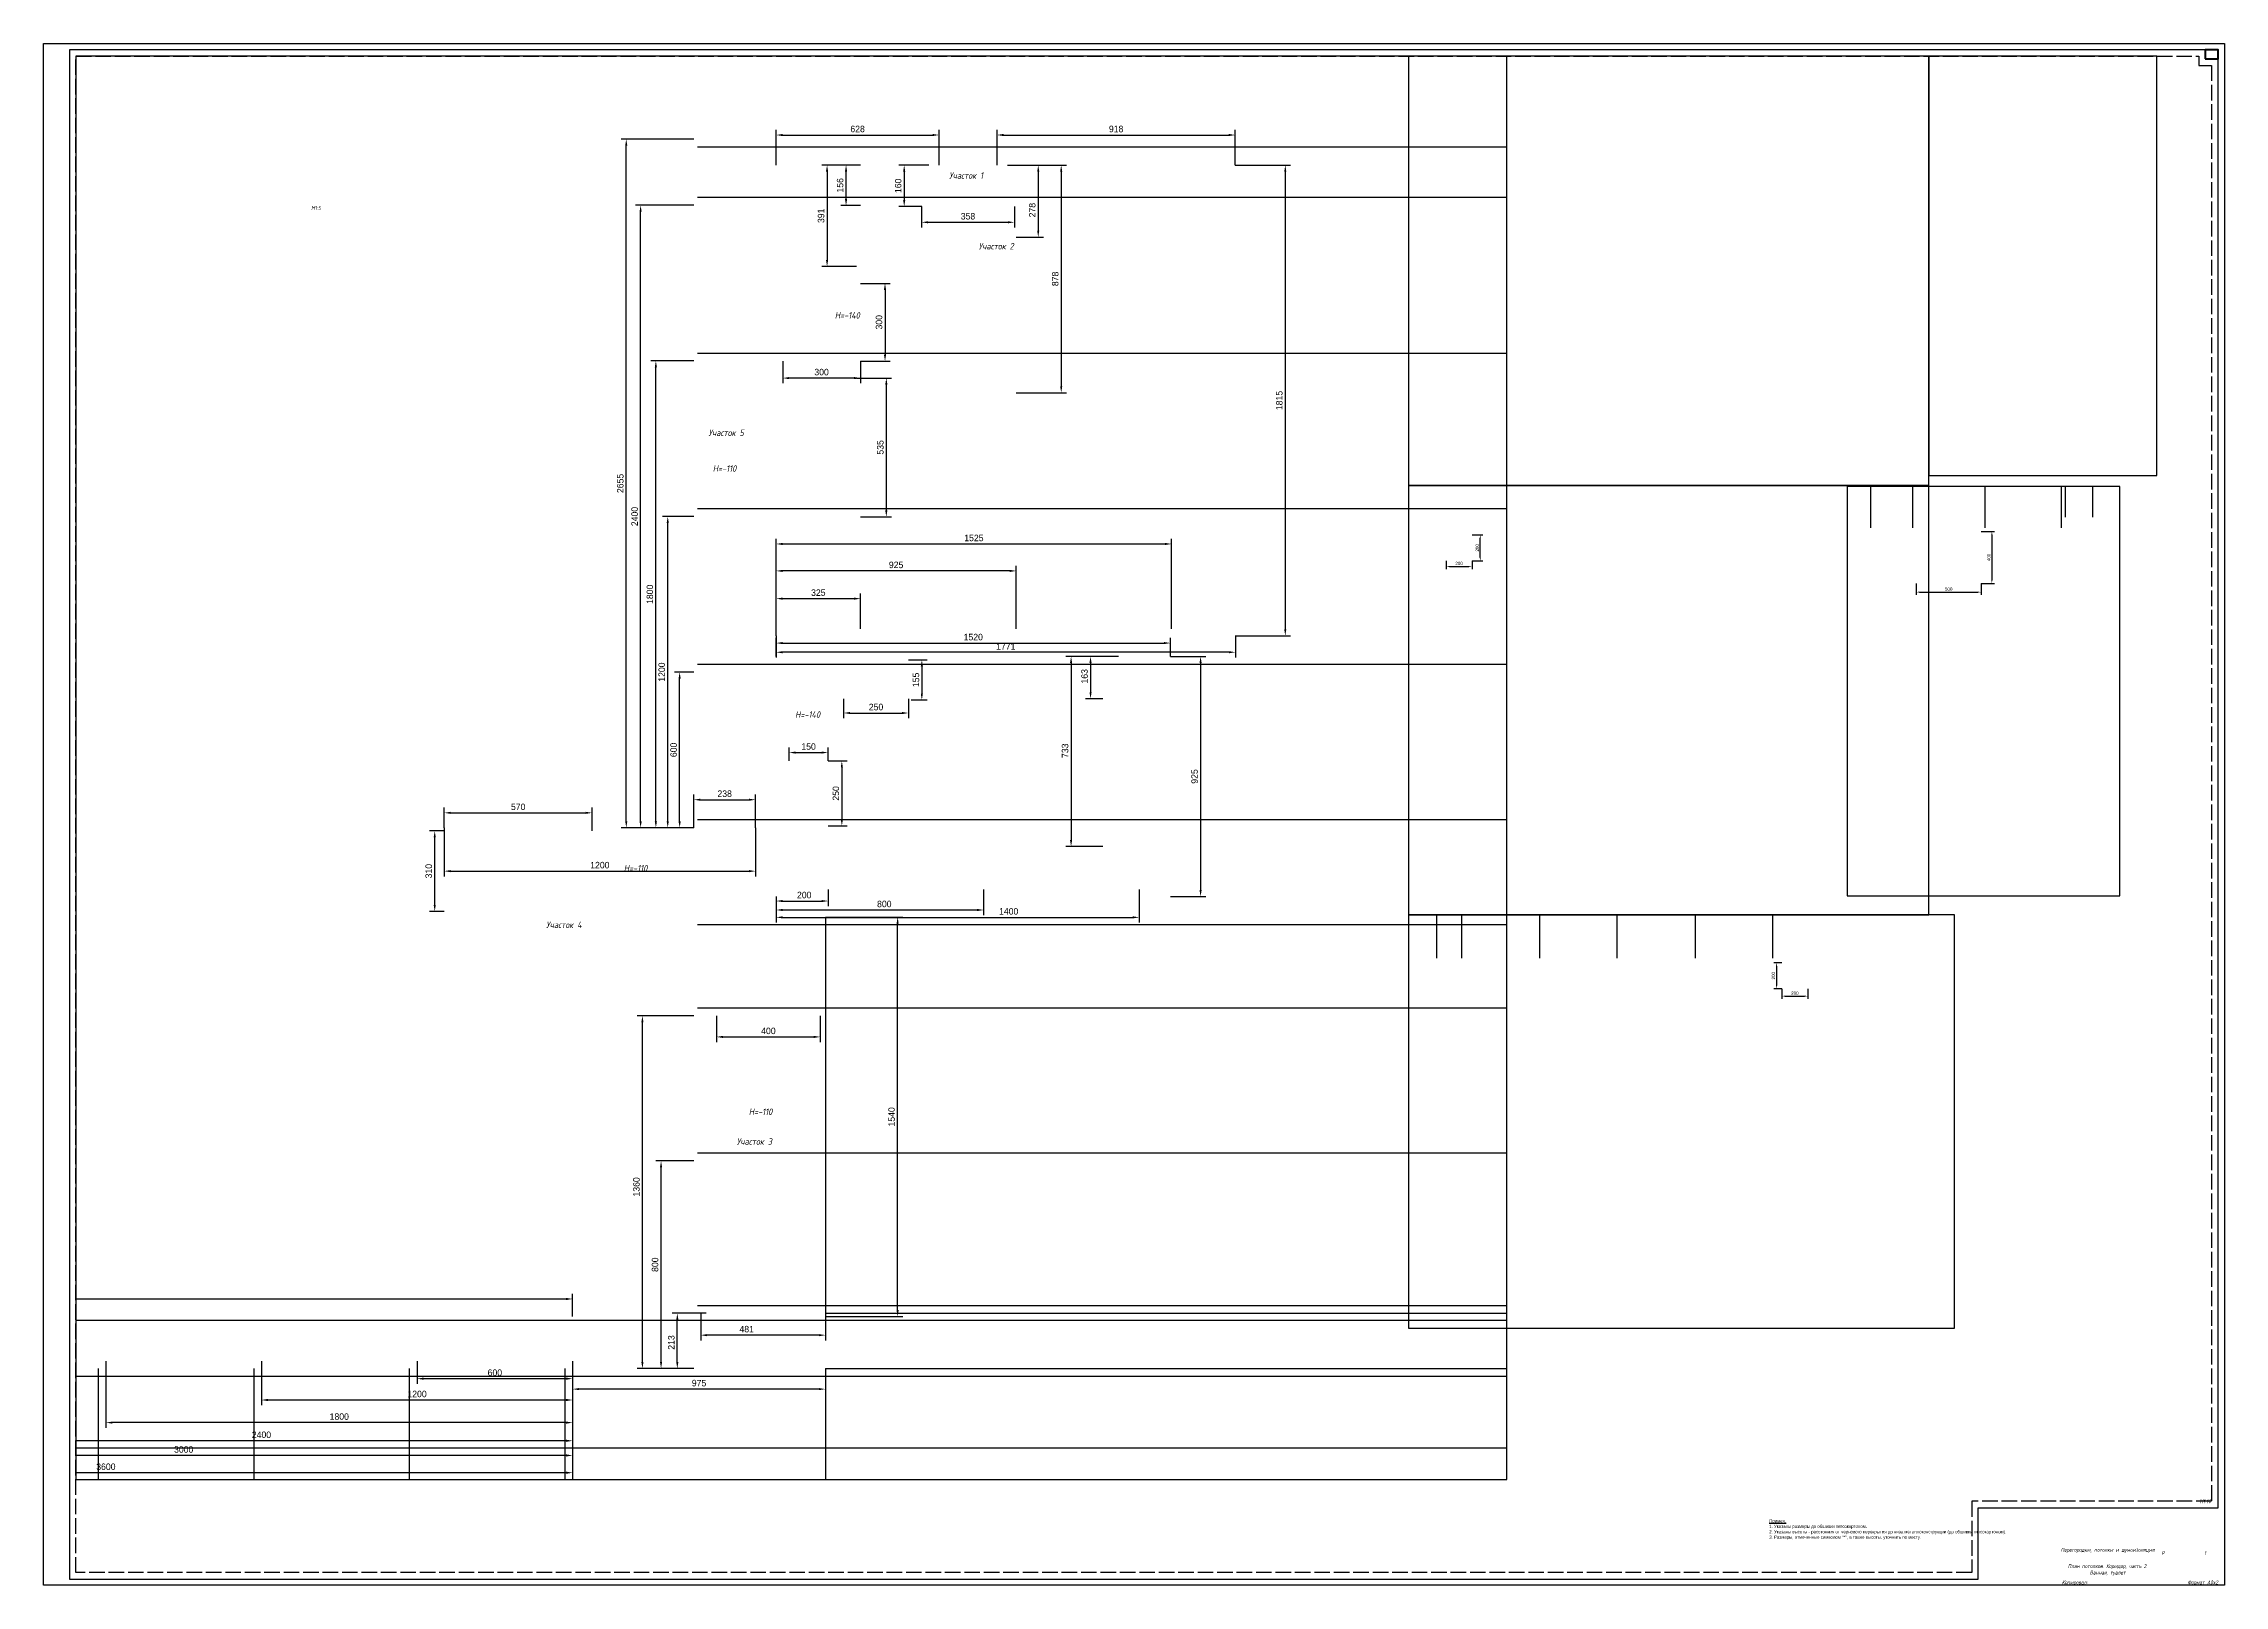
# Paper-space layout 'Лист 2' of a CAD drawing. Header units: millimetres. Extents: x 112 to 1794, y 48 to 1237.
# The model-space entities are those that its viewports show. They can reach past a viewport. Long polylines and large blocks are cut down to what shows.
import ezdxf
from ezdxf.enums import TextEntityAlignment as Align

# ---------------------------------------------------------------- set-up
doc = ezdxf.new("R2010")
doc.units = ezdxf.units.MM
doc.header["$PDMODE"] = 34
doc.header["$PDSIZE"] = 25
doc.linetypes.add('ACAD_ISO02W100', pattern=[15, 12, -3])
doc.linetypes.add('ACAD_ISO10W100', pattern=[18.5, 12, -3, 0.5, -3])
doc.layers.add('08 Размеры', color=7, linetype='Continuous')
doc.layers.add('stamp', color=7, linetype='Continuous')
doc.layers.add('100 noprint', color=1, linetype='Continuous', plot=False)
doc.styles.get("Standard").update_dxf_attribs({"font": 'Ubuntu-R.ttf'})
doc.styles.add('ГОСТ-ISOCPEUR', font='isocpeui.ttf', dxfattribs={"width": 0.8})
doc.dimstyles.new('ISO-25', dxfattribs={"dimtxt": 2.5, "dimasz": 2.5, "dimexe": 1.25, "dimexo": 0.625, "dimtad": 1, "dimtxsty": 'Standard', "dimcen": 2.5, "dimadec": 0, "dimazin": 0, "dimtfac": 1, "dimtmove": 0, "dimatfit": 3, "dimfxl": 1, "dimarcsym": 0})

psp = doc.layouts.new('Лист 2')

# ---------------------------------------------------------------- texts
at = {"insert": (1443.4, 99.3), "char_height": 2.5, "width": 153.643, "attachment_point": 1, "style": 'ГОСТ-ISOCPEUR'}
psp.add_mtext('{\\fUbuntu|b0|i0|c0|p34;\\LПримеч.\\P\\l1. Указаны размеры до обшивки гипсокартоном.\\P2. Указаны высоты - расстояния от чернового перекрытия до низа металлоконструкции (до обшивки гипсокартоном).\\P3. Размеры, отмеченные символом "*", а также высоты, уточнить по месту.}', dxfattribs=at)
at = {"layer": 'stamp', "lineweight": 35, "style": 'ГОСТ-ISOCPEUR', "width": 0.8}
psp.add_text('Копировал:', height=3, dxfattribs=at).set_placement((1669.1, 49.2))
psp.add_text('Формат А0x2', height=3, dxfattribs=at).set_placement((1789.6, 49.2), align=Align.RIGHT)
at = {"layer": 'stamp', "ltscale": 100, "char_height": 3, "attachment_point": 4, "style": 'ГОСТ-ISOCPEUR'}
for s, insert, width in [('{\\pxqc;М1:5}', (312.5, 1110.6), 20), ('{\\pxqc;М1:10}', (1769.6, 113.2), 20), ('{\\pxqc;Р}', (1739.6, 73.2), 15), ('\\pxqc;1', (1769.6, 73.2), 20)]:
    psp.add_mtext(s, dxfattribs=dict(at, insert=insert, width=width))
at = {"layer": 'stamp', "lineweight": 35, "char_height": 3, "width": 70.157, "attachment_point": 5, "style": 'ГОСТ-ISOCPEUR'}
for s, insert in [('{Перегородки, потолки и шумоизоляция}', (1704.4, 75.3)), ('{План потолков. Коридор, часть 2.\\PВанная, туалет}', (1704.4, 60.3))]:
    psp.add_mtext(s, dxfattribs=dict(at, insert=insert))

msp = doc.modelspace()

# ---------------------------------------------------------------- texts
at = {"layer": '08 Размеры', "style": 'ГОСТ-ISOCPEUR', "width": 0.8}
for s, p in [('Участок 1', (14543.6, 13120)), ('Участок 2', (14659.6, 12847.4)), ('H=-140', (14085.6, 12580.8)), ('Участок 5', (13618.3, 12128)), ('H=-110', (13612.1, 11990.3)), ('H=-140', (13932.6, 11041.4)), ('H=-110', (13269, 10448.8, -184.7)), ('Участок 4', (12992.4, 10230.6)), ('H=-110', (13751, 9509.9)), ('Участок 3', (13727.2, 9395))]:
    msp.add_text(s, height=25, dxfattribs=at).set_placement(p, align=Align.MIDDLE)

# ---------------------------------------------------------------- blocks, each defined once
blk = doc.blocks.new('*D2302')
at = {"layer": '08 Размеры', "color": 0, "lineweight": -2}
for p, q in [((7901.2, 8520.1), (7901.2, 8045.2)), ((13026.2, 8520.1), (13026.2, 8045.2)), ((7926.2, 8065.2), (13001.2, 8065.2))]:
    blk.add_line(p, q, dxfattribs=at)
at = {"layer": '08 Размеры', "color": 0}
for points in [[(7926.2, 8069.3), (7926.2, 8061), (7901.2, 8065.2)], [(13001.2, 8061), (13001.2, 8069.3), (13026.2, 8065.2)]]:
    blk.add_solid(points, dxfattribs=at)
at = {"layer": 'Defpoints', "color": 0}
for p in [(7901.2, 8520.1), (13026.2, 8520.1), (13026.2, 8065.2)]:
    blk.add_point(p, dxfattribs=at)
at = {"layer": '08 Размеры', "color": 0, "insert": (10493.4, 8088.2), "char_height": 25, "attachment_point": 5}
blk.add_mtext('5125', dxfattribs=at)
blk = doc.blocks.new('*D2304')
at = {"layer": '08 Размеры', "color": 0, "lineweight": -2}
for p, q in [((8858.7, 8720.1), (8858.7, 8807.9)), ((8883.7, 8787.9), (13001.2, 8787.9)), ((13026.2, 8720.1), (13026.2, 8807.9))]:
    blk.add_line(p, q, dxfattribs=at)
at = {"layer": '08 Размеры', "color": 0}
for points in [[(8883.7, 8792), (8883.7, 8783.7), (8858.7, 8787.9)], [(13001.2, 8783.7), (13001.2, 8792), (13026.2, 8787.9)]]:
    blk.add_solid(points, dxfattribs=at)
at = {"layer": 'Defpoints', "color": 0}
for p in [(13026.2, 8787.9), (8858.7, 8720.1), (13026.2, 8720.1)]:
    blk.add_point(p, dxfattribs=at)
at = {"layer": '08 Размеры', "color": 0, "insert": (10942.5, 8810.9), "char_height": 25, "attachment_point": 5}
blk.add_mtext('4168', dxfattribs=at)
blk = doc.blocks.new('*D2305')
at = {"layer": '08 Размеры', "color": 0, "lineweight": -2}
for p, q in [((14001.2, 10260.1), (14299.5, 10260.1)), ((14279.5, 8745.1), (14279.5, 10235.1)), ((14001.2, 8720.1), (14299.5, 8720.1))]:
    blk.add_line(p, q, dxfattribs=at)
at = {"layer": '08 Размеры', "color": 0}
for points in [[(14283.6, 10235.1), (14275.3, 10235.1), (14279.5, 10260.1)], [(14275.3, 8745.1), (14283.6, 8745.1), (14279.5, 8720.1)]]:
    blk.add_solid(points, dxfattribs=at)
at = {"layer": 'Defpoints', "color": 0}
for p in [(14001.2, 10260.1), (14279.5, 10260.1), (14001.2, 8720.1)]:
    blk.add_point(p, dxfattribs=at)
at = {"layer": '08 Размеры', "color": 0, "insert": (14256.4, 9490.1), "char_height": 25, "attachment_point": 5, "rotation": 90}
blk.add_mtext('1540', dxfattribs=at)
blk = doc.blocks.new('*D2306')
at = {"layer": '08 Размеры', "color": 0, "lineweight": -2}
for p, q in [((12531.2, 10605.1), (12531.2, 10417.6)), ((13731.2, 10605.1), (13731.2, 10417.6)), ((12556.2, 10437.6), (13706.2, 10437.6))]:
    blk.add_line(p, q, dxfattribs=at)
at = {"layer": '08 Размеры', "color": 0}
for points in [[(12556.2, 10441.8), (12556.2, 10433.4), (12531.2, 10437.6)], [(13706.2, 10433.4), (13706.2, 10441.8), (13731.2, 10437.6)]]:
    blk.add_solid(points, dxfattribs=at)
at = {"layer": 'Defpoints', "color": 0}
for p in [(12531.2, 10605.1), (13731.2, 10605.1), (13731.2, 10437.6)]:
    blk.add_point(p, dxfattribs=at)
at = {"layer": '08 Размеры', "color": 0, "insert": (13131.2, 10460.7), "char_height": 25, "attachment_point": 5}
blk.add_mtext('1200', dxfattribs=at)
blk = doc.blocks.new('*D2307')
at = {"layer": '08 Размеры', "color": 0, "lineweight": -2}
for p, q in [((13493.7, 13260.1), (13213, 13260.1)), ((13233, 10630.1), (13233, 13235.1)), ((13493.7, 10605.1), (13213, 10605.1))]:
    blk.add_line(p, q, dxfattribs=at)
at = {"layer": '08 Размеры', "color": 0}
for points in [[(13237.2, 13235.1), (13228.9, 13235.1), (13233, 13260.1)], [(13228.9, 10630.1), (13237.2, 10630.1), (13233, 10605.1)]]:
    blk.add_solid(points, dxfattribs=at)
at = {"layer": 'Defpoints', "color": 0}
for p in [(13233, 13260.1), (13493.7, 13260.1), (13493.7, 10605.1)]:
    blk.add_point(p, dxfattribs=at)
at = {"layer": '08 Размеры', "color": 0, "insert": (13210, 11932.6), "char_height": 25, "attachment_point": 5, "rotation": 90}
blk.add_mtext('2655', dxfattribs=at)
blk = doc.blocks.new('*D2313')
at = {"layer": '08 Размеры', "color": 0, "lineweight": -2}
for p, q in [((13026.2, 8548.1), (13026.2, 8420.3)), ((14001.2, 8520.1), (14001.2, 8420.3)), ((13976.2, 8440.3), (13051.2, 8440.3))]:
    blk.add_line(p, q, dxfattribs=at)
at = {"layer": '08 Размеры', "color": 0}
for points in [[(13051.2, 8444.5), (13051.2, 8436.2), (13026.2, 8440.3)], [(13976.2, 8436.2), (13976.2, 8444.5), (14001.2, 8440.3)]]:
    blk.add_solid(points, dxfattribs=at)
at = {"layer": 'Defpoints', "color": 0}
for p in [(13026.2, 8548.1), (14001.2, 8520.1), (13026.2, 8440.3)]:
    blk.add_point(p, dxfattribs=at)
at = {"layer": '08 Размеры', "color": 0, "insert": (13513.7, 8463.4), "char_height": 25, "attachment_point": 5}
blk.add_mtext('975', dxfattribs=at)
blk = doc.blocks.new('*D2314')
at = {"layer": '08 Размеры', "color": 0, "lineweight": -2}
for p, q in [((12426.2, 8548.1), (12426.2, 8460.5)), ((13026.2, 8548.1), (13026.2, 8460.5)), ((13001.2, 8480.5), (12451.2, 8480.5))]:
    blk.add_line(p, q, dxfattribs=at)
at = {"layer": '08 Размеры', "color": 0}
for points in [[(12451.2, 8484.7), (12451.2, 8476.3), (12426.2, 8480.5)], [(13001.2, 8476.3), (13001.2, 8484.7), (13026.2, 8480.5)]]:
    blk.add_solid(points, dxfattribs=at)
at = {"layer": 'Defpoints', "color": 0}
for p in [(12426.2, 8548.1), (13026.2, 8548.1), (12426.2, 8480.5)]:
    blk.add_point(p, dxfattribs=at)
at = {"layer": '08 Размеры', "color": 0, "insert": (12726.2, 8503.6), "char_height": 25, "attachment_point": 5}
blk.add_mtext('600', dxfattribs=at)
blk = doc.blocks.new('*D2315')
at = {"layer": '08 Размеры', "color": 0, "lineweight": -2}
for p, q in [((11826.2, 8548.1), (11826.2, 8378.3)), ((13026.2, 8548.1), (13026.2, 8378.3)), ((13001.2, 8398.3), (11851.2, 8398.3))]:
    blk.add_line(p, q, dxfattribs=at)
at = {"layer": '08 Размеры', "color": 0}
for points in [[(11851.2, 8402.5), (11851.2, 8394.2), (11826.2, 8398.3)], [(13001.2, 8394.2), (13001.2, 8402.5), (13026.2, 8398.3)]]:
    blk.add_solid(points, dxfattribs=at)
at = {"layer": 'Defpoints', "color": 0}
for p in [(11826.2, 8548.1), (13026.2, 8548.1), (11826.2, 8398.3)]:
    blk.add_point(p, dxfattribs=at)
at = {"layer": '08 Размеры', "color": 0, "insert": (12426.2, 8421.4), "char_height": 25, "attachment_point": 5}
blk.add_mtext('1200', dxfattribs=at)
blk = doc.blocks.new('*D2316')
at = {"layer": '08 Размеры', "color": 0, "lineweight": -2}
for p, q in [((11226.2, 8548.1), (11226.2, 8291.1)), ((13026.2, 8548.1), (13026.2, 8291.1)), ((13001.2, 8311.1), (11251.2, 8311.1))]:
    blk.add_line(p, q, dxfattribs=at)
at = {"layer": '08 Размеры', "color": 0}
for points in [[(11251.2, 8315.3), (11251.2, 8307), (11226.2, 8311.1)], [(13001.2, 8307), (13001.2, 8315.3), (13026.2, 8311.1)]]:
    blk.add_solid(points, dxfattribs=at)
at = {"layer": 'Defpoints', "color": 0}
for p in [(11226.2, 8548.1), (13026.2, 8548.1), (11226.2, 8311.1)]:
    blk.add_point(p, dxfattribs=at)
at = {"layer": '08 Размеры', "color": 0, "insert": (12126.2, 8334.2), "char_height": 25, "attachment_point": 5}
blk.add_mtext('1800', dxfattribs=at)
blk = doc.blocks.new('*D2317')
at = {"layer": '08 Размеры', "color": 0, "lineweight": -2}
for p, q in [((10626.2, 8548.1), (10626.2, 8221.1)), ((13026.2, 8548.1), (13026.2, 8221.1)), ((13001.2, 8241.1), (10651.2, 8241.1))]:
    blk.add_line(p, q, dxfattribs=at)
at = {"layer": '08 Размеры', "color": 0}
for points in [[(10651.2, 8245.2), (10651.2, 8236.9), (10626.2, 8241.1)], [(13001.2, 8236.9), (13001.2, 8245.2), (13026.2, 8241.1)]]:
    blk.add_solid(points, dxfattribs=at)
at = {"layer": 'Defpoints', "color": 0}
for p in [(10626.2, 8548.1), (13026.2, 8548.1), (10626.2, 8241.1)]:
    blk.add_point(p, dxfattribs=at)
at = {"layer": '08 Размеры', "color": 0, "insert": (11826.2, 8264.1), "char_height": 25, "attachment_point": 5}
blk.add_mtext('2400', dxfattribs=at)
blk = doc.blocks.new('*D2318')
at = {"layer": '08 Размеры', "color": 0, "lineweight": -2}
for p, q in [((10026.2, 8548.1), (10026.2, 8164.6)), ((13026.2, 8548.1), (13026.2, 8164.6)), ((13001.2, 8184.6), (10051.2, 8184.6))]:
    blk.add_line(p, q, dxfattribs=at)
at = {"layer": '08 Размеры', "color": 0}
for points in [[(10051.2, 8188.7), (10051.2, 8180.4), (10026.2, 8184.6)], [(13001.2, 8180.4), (13001.2, 8188.7), (13026.2, 8184.6)]]:
    blk.add_solid(points, dxfattribs=at)
at = {"layer": 'Defpoints', "color": 0}
for p in [(10026.2, 8548.1), (13026.2, 8548.1), (10026.2, 8184.6)]:
    blk.add_point(p, dxfattribs=at)
at = {"layer": '08 Размеры', "color": 0, "insert": (11526.2, 8207.6), "char_height": 25, "attachment_point": 5}
blk.add_mtext('3000', dxfattribs=at)
blk = doc.blocks.new('*D2319')
at = {"layer": '08 Размеры', "color": 0, "lineweight": -2}
for p, q in [((9426.2, 8548.1), (9426.2, 8097.9)), ((13026.2, 8548.1), (13026.2, 8097.9)), ((13001.2, 8117.9), (9451.2, 8117.9))]:
    blk.add_line(p, q, dxfattribs=at)
at = {"layer": '08 Размеры', "color": 0}
for points in [[(9451.2, 8122), (9451.2, 8113.7), (9426.2, 8117.9)], [(13001.2, 8113.7), (13001.2, 8122), (13026.2, 8117.9)]]:
    blk.add_solid(points, dxfattribs=at)
at = {"layer": 'Defpoints', "color": 0}
for p in [(9426.2, 8548.1), (13026.2, 8548.1), (9426.2, 8117.9)]:
    blk.add_point(p, dxfattribs=at)
at = {"layer": '08 Размеры', "color": 0, "insert": (11226.2, 8140.9), "char_height": 25, "attachment_point": 5}
blk.add_mtext('3600', dxfattribs=at)
blk = doc.blocks.new('*D2325')
at = {"layer": '08 Размеры', "color": 0, "lineweight": -2}
for p, q in [((13541.2, 8732.6), (13409.9, 8732.6)), ((13429.9, 8545.1), (13429.9, 8707.6)), ((13493.7, 8520.1), (13409.9, 8520.1))]:
    blk.add_line(p, q, dxfattribs=at)
at = {"layer": '08 Размеры', "color": 0}
for points in [[(13434.1, 8707.6), (13425.7, 8707.6), (13429.9, 8732.6)], [(13425.7, 8545.1), (13434.1, 8545.1), (13429.9, 8520.1)]]:
    blk.add_solid(points, dxfattribs=at)
at = {"layer": 'Defpoints', "color": 0}
for p in [(13429.9, 8732.6), (13541.2, 8732.6), (13493.7, 8520.1)]:
    blk.add_point(p, dxfattribs=at)
at = {"layer": '08 Размеры', "color": 0, "insert": (13406.8, 8620.1), "char_height": 25, "attachment_point": 5, "rotation": 90}
blk.add_mtext('213', dxfattribs=at)
blk = doc.blocks.new('*D2326')
at = {"layer": '08 Размеры', "color": 0, "lineweight": -2}
for p, q in [((13493.7, 9320.1), (13347.2, 9320.1)), ((13367.2, 8545.1), (13367.2, 9295.1)), ((13493.7, 8520.1), (13347.2, 8520.1))]:
    blk.add_line(p, q, dxfattribs=at)
at = {"layer": '08 Размеры', "color": 0}
for points in [[(13371.3, 9295.1), (13363, 9295.1), (13367.2, 9320.1)], [(13363, 8545.1), (13371.3, 8545.1), (13367.2, 8520.1)]]:
    blk.add_solid(points, dxfattribs=at)
at = {"layer": 'Defpoints', "color": 0}
for p in [(13367.2, 9320.1), (13493.7, 9320.1), (13493.7, 8520.1)]:
    blk.add_point(p, dxfattribs=at)
at = {"layer": '08 Размеры', "color": 0, "insert": (13344.1, 8920.1), "char_height": 25, "attachment_point": 5, "rotation": 90}
blk.add_mtext('800', dxfattribs=at)
blk = doc.blocks.new('*D2327')
at = {"layer": '08 Размеры', "color": 0, "lineweight": -2}
for p, q in [((13493.7, 9880.1), (13275.3, 9880.1)), ((13295.3, 8545.1), (13295.3, 9855.1)), ((13493.7, 8520.1), (13275.3, 8520.1))]:
    blk.add_line(p, q, dxfattribs=at)
at = {"layer": '08 Размеры', "color": 0}
for points in [[(13299.5, 9855.1), (13291.1, 9855.1), (13295.3, 9880.1)], [(13291.1, 8545.1), (13299.5, 8545.1), (13295.3, 8520.1)]]:
    blk.add_solid(points, dxfattribs=at)
at = {"layer": 'Defpoints', "color": 0}
for p in [(13295.3, 9880.1), (13493.7, 9880.1), (13493.7, 8520.1)]:
    blk.add_point(p, dxfattribs=at)
at = {"layer": '08 Размеры', "color": 0, "insert": (13272.2, 9220.1), "char_height": 25, "attachment_point": 5, "rotation": 90}
blk.add_mtext('1360', dxfattribs=at)
blk = doc.blocks.new('*D2328')
at = {"layer": '08 Размеры', "color": 0, "lineweight": -2}
for p, q in [((12531.2, 10605.1), (12531.2, 10682.4)), ((13101.2, 10592.6), (13101.2, 10682.4)), ((12556.2, 10662.4), (13076.2, 10662.4))]:
    blk.add_line(p, q, dxfattribs=at)
at = {"layer": '08 Размеры', "color": 0}
for points in [[(12556.2, 10666.6), (12556.2, 10658.3), (12531.2, 10662.4)], [(13076.2, 10658.3), (13076.2, 10666.6), (13101.2, 10662.4)]]:
    blk.add_solid(points, dxfattribs=at)
at = {"layer": 'Defpoints', "color": 0}
for p in [(12531.2, 10605.1), (13101.2, 10662.4), (13101.2, 10592.6)]:
    blk.add_point(p, dxfattribs=at)
at = {"layer": '08 Размеры', "color": 0, "insert": (12816.2, 10685.5), "char_height": 25, "attachment_point": 5}
blk.add_mtext('570', dxfattribs=at)
blk = doc.blocks.new('*D2329')
at = {"layer": '08 Размеры', "color": 0, "lineweight": -2}
for p, q in [((12531.2, 10592.6), (12474.4, 10592.6)), ((12494.4, 10307.6), (12494.4, 10567.6)), ((12531.2, 10282.6), (12474.4, 10282.6))]:
    blk.add_line(p, q, dxfattribs=at)
at = {"layer": '08 Размеры', "color": 0}
for points in [[(12498.5, 10567.6), (12490.2, 10567.6), (12494.4, 10592.6)], [(12490.2, 10307.6), (12498.5, 10307.6), (12494.4, 10282.6)]]:
    blk.add_solid(points, dxfattribs=at)
at = {"layer": 'Defpoints', "color": 0}
for p in [(12494.4, 10592.6), (12531.2, 10592.6), (12531.2, 10282.6)]:
    blk.add_point(p, dxfattribs=at)
at = {"layer": '08 Размеры', "color": 0, "insert": (12471.3, 10437.6), "char_height": 25, "attachment_point": 5, "rotation": 90}
blk.add_mtext('310', dxfattribs=at)
blk = doc.blocks.new('*D2330')
at = {"layer": '08 Размеры', "color": 0, "lineweight": -2}
for p, q in [((14001.2, 10260.1), (14001.2, 8628.4)), ((13520, 8732.6), (13520, 8628.4)), ((13976.2, 8648.4), (13545, 8648.4))]:
    blk.add_line(p, q, dxfattribs=at)
at = {"layer": '08 Размеры', "color": 0}
for points in [[(13545, 8652.5), (13545, 8644.2), (13520, 8648.4)], [(13976.2, 8644.2), (13976.2, 8652.5), (14001.2, 8648.4)]]:
    blk.add_solid(points, dxfattribs=at)
at = {"layer": 'Defpoints', "color": 0}
for p in [(14001.2, 10260.1), (13520, 8732.6), (13520, 8648.4)]:
    blk.add_point(p, dxfattribs=at)
at = {"layer": '08 Размеры', "color": 0, "insert": (13697.4, 8671.4), "char_height": 25, "attachment_point": 5}
blk.add_mtext('481', dxfattribs=at)
blk = doc.blocks.new('*D2331')
at = {"layer": '08 Размеры', "color": 0, "lineweight": -2}
for p, q in [((13493.7, 10605.1), (13493.7, 10733)), ((13518.7, 10713), (13706.2, 10713)), ((13731.2, 10605.1), (13731.2, 10733))]:
    blk.add_line(p, q, dxfattribs=at)
at = {"layer": '08 Размеры', "color": 0}
for points in [[(13518.7, 10717.2), (13518.7, 10708.9), (13493.7, 10713)], [(13706.2, 10708.9), (13706.2, 10717.2), (13731.2, 10713)]]:
    blk.add_solid(points, dxfattribs=at)
at = {"layer": 'Defpoints', "color": 0}
for p in [(13731.2, 10713), (13493.7, 10605.1), (13731.2, 10605.1)]:
    blk.add_point(p, dxfattribs=at)
at = {"layer": '08 Размеры', "color": 0, "insert": (13612.5, 10736.1), "char_height": 25, "attachment_point": 5}
blk.add_mtext('238', dxfattribs=at)
blk = doc.blocks.new('*D2332')
at = {"layer": '08 Размеры', "color": 0, "lineweight": -2}
for p, q in [((13493.7, 11205.1), (13418.9, 11205.1)), ((13438.9, 10630.1), (13438.9, 11180.1)), ((13493.7, 10605.1), (13418.9, 10605.1))]:
    blk.add_line(p, q, dxfattribs=at)
at = {"layer": '08 Размеры', "color": 0}
for points in [[(13443.1, 11180.1), (13434.7, 11180.1), (13438.9, 11205.1)], [(13434.7, 10630.1), (13443.1, 10630.1), (13438.9, 10605.1)]]:
    blk.add_solid(points, dxfattribs=at)
at = {"layer": 'Defpoints', "color": 0}
for p in [(13438.9, 11205.1), (13493.7, 11205.1), (13493.7, 10605.1)]:
    blk.add_point(p, dxfattribs=at)
at = {"layer": '08 Размеры', "color": 0, "insert": (13415.8, 10905.1), "char_height": 25, "attachment_point": 5, "rotation": 90}
blk.add_mtext('600', dxfattribs=at)
blk = doc.blocks.new('*D2333')
at = {"layer": '08 Размеры', "color": 0, "lineweight": -2}
for p, q in [((13493.7, 11805.1), (13372.9, 11805.1)), ((13392.9, 10630.1), (13392.9, 11780.1)), ((13493.7, 10605.1), (13372.9, 10605.1))]:
    blk.add_line(p, q, dxfattribs=at)
at = {"layer": '08 Размеры', "color": 0}
for points in [[(13397.1, 11780.1), (13388.8, 11780.1), (13392.9, 11805.1)], [(13388.8, 10630.1), (13397.1, 10630.1), (13392.9, 10605.1)]]:
    blk.add_solid(points, dxfattribs=at)
at = {"layer": 'Defpoints', "color": 0}
for p in [(13392.9, 11805.1), (13493.7, 11805.1), (13493.7, 10605.1)]:
    blk.add_point(p, dxfattribs=at)
at = {"layer": '08 Размеры', "color": 0, "insert": (13369.9, 11205.1), "char_height": 25, "attachment_point": 5, "rotation": 90}
blk.add_mtext('1200', dxfattribs=at)
blk = doc.blocks.new('*D2334')
at = {"layer": '08 Размеры', "color": 0, "lineweight": -2}
for p, q in [((13493.7, 12405.1), (13327.2, 12405.1)), ((13347.2, 10630.1), (13347.2, 12380.1)), ((13493.7, 10605.1), (13327.2, 10605.1))]:
    blk.add_line(p, q, dxfattribs=at)
at = {"layer": '08 Размеры', "color": 0}
for points in [[(13351.4, 12380.1), (13343, 12380.1), (13347.2, 12405.1)], [(13343, 10630.1), (13351.4, 10630.1), (13347.2, 10605.1)]]:
    blk.add_solid(points, dxfattribs=at)
at = {"layer": 'Defpoints', "color": 0}
for p in [(13347.2, 12405.1), (13493.7, 12405.1), (13493.7, 10605.1)]:
    blk.add_point(p, dxfattribs=at)
at = {"layer": '08 Размеры', "color": 0, "insert": (13324.1, 11505.1), "char_height": 25, "attachment_point": 5, "rotation": 90}
blk.add_mtext('1800', dxfattribs=at)
blk = doc.blocks.new('*D2335')
at = {"layer": '08 Размеры', "color": 0, "lineweight": -2}
for p, q in [((13493.7, 13005.1), (13268.4, 13005.1)), ((13288.4, 10630.1), (13288.4, 12980.1)), ((13493.7, 10605.1), (13268.4, 10605.1))]:
    blk.add_line(p, q, dxfattribs=at)
at = {"layer": '08 Размеры', "color": 0}
for points in [[(13292.6, 12980.1), (13284.2, 12980.1), (13288.4, 13005.1)], [(13284.2, 10630.1), (13292.6, 10630.1), (13288.4, 10605.1)]]:
    blk.add_solid(points, dxfattribs=at)
at = {"layer": 'Defpoints', "color": 0}
for p in [(13288.4, 13005.1), (13493.7, 13005.1), (13493.7, 10605.1)]:
    blk.add_point(p, dxfattribs=at)
at = {"layer": '08 Размеры', "color": 0, "insert": (13265.4, 11805.1), "char_height": 25, "attachment_point": 5, "rotation": 90}
blk.add_mtext('2400', dxfattribs=at)
blk = doc.blocks.new('*D2337')
at = {"layer": '08 Размеры', "color": 0, "lineweight": -2}
for p, q in [((13581.2, 9880.1), (13581.2, 9778.4)), ((13981.2, 9880.1), (13981.2, 9778.4)), ((13606.2, 9798.4), (13956.2, 9798.4))]:
    blk.add_line(p, q, dxfattribs=at)
at = {"layer": '08 Размеры', "color": 0}
for points in [[(13606.2, 9802.6), (13606.2, 9794.3), (13581.2, 9798.4)], [(13956.2, 9794.3), (13956.2, 9802.6), (13981.2, 9798.4)]]:
    blk.add_solid(points, dxfattribs=at)
at = {"layer": 'Defpoints', "color": 0}
for p in [(13581.2, 9880.1), (13981.2, 9880.1), (13981.2, 9798.4)]:
    blk.add_point(p, dxfattribs=at)
at = {"layer": '08 Размеры', "color": 0, "insert": (13781.2, 9821.5), "char_height": 25, "attachment_point": 5}
blk.add_mtext('400', dxfattribs=at)
blk = doc.blocks.new('*D2353')
at = {"layer": '08 Размеры', "color": 0, "lineweight": -2}
for p, q in [((13811.2, 13160.1), (13811.2, 13296.2)), ((14439.2, 13160.1), (14439.2, 13296.2)), ((13836.2, 13276.2), (14414.2, 13276.2))]:
    blk.add_line(p, q, dxfattribs=at)
at = {"layer": '08 Размеры', "color": 0}
for points in [[(13836.2, 13280.4), (13836.2, 13272), (13811.2, 13276.2)], [(14414.2, 13272), (14414.2, 13280.4), (14439.2, 13276.2)]]:
    blk.add_solid(points, dxfattribs=at)
at = {"layer": 'Defpoints', "color": 0}
for p in [(14439.2, 13276.2), (13811.2, 13160.1), (14439.2, 13160.1)]:
    blk.add_point(p, dxfattribs=at)
at = {"layer": '08 Размеры', "color": 0, "insert": (14125.2, 13299.3), "char_height": 25, "attachment_point": 5}
blk.add_mtext('628', dxfattribs=at)
blk = doc.blocks.new('*D2354')
at = {"layer": '08 Размеры', "color": 0, "lineweight": -2}
for p, q in [((14399.7, 13160.1), (14284.8, 13160.1)), ((14304.8, 13135.1), (14304.8, 13025.6)), ((14372.7, 13000.6), (14284.8, 13000.6))]:
    blk.add_line(p, q, dxfattribs=at)
at = {"layer": '08 Размеры', "color": 0}
for points in [[(14309, 13135.1), (14300.7, 13135.1), (14304.8, 13160.1)], [(14300.7, 13025.6), (14309, 13025.6), (14304.8, 13000.6)]]:
    blk.add_solid(points, dxfattribs=at)
at = {"layer": 'Defpoints', "color": 0}
for p in [(14399.7, 13160.1), (14304.8, 13000.6), (14372.7, 13000.6)]:
    blk.add_point(p, dxfattribs=at)
at = {"layer": '08 Размеры', "color": 0, "insert": (14281.8, 13080.4), "char_height": 25, "attachment_point": 5, "rotation": 90}
blk.add_mtext('160', dxfattribs=at)
blk = doc.blocks.new('*D2355')
at = {"layer": '08 Размеры', "color": 0, "lineweight": -2}
for p, q in [((14372.1, 13000.6), (14372.1, 12919.7)), ((14729.7, 13000.6), (14729.7, 12919.7)), ((14397.1, 12939.7), (14704.7, 12939.7))]:
    blk.add_line(p, q, dxfattribs=at)
at = {"layer": '08 Размеры', "color": 0}
for points in [[(14397.1, 12943.9), (14397.1, 12935.6), (14372.1, 12939.7)], [(14704.7, 12935.6), (14704.7, 12943.9), (14729.7, 12939.7)]]:
    blk.add_solid(points, dxfattribs=at)
at = {"layer": 'Defpoints', "color": 0}
for p in [(14372.1, 13000.6), (14729.7, 13000.6), (14729.7, 12939.7)]:
    blk.add_point(p, dxfattribs=at)
at = {"layer": '08 Размеры', "color": 0, "insert": (14550.9, 12962.8), "char_height": 25, "attachment_point": 5}
blk.add_mtext('358', dxfattribs=at)
blk = doc.blocks.new('*D2356')
at = {"layer": '08 Размеры', "color": 0, "lineweight": -2}
for p, q in [((14663.2, 13160.1), (14663.2, 13296.2)), ((15581.2, 13159.9), (15581.2, 13296.2)), ((14688.2, 13276.2), (15556.2, 13276.2))]:
    blk.add_line(p, q, dxfattribs=at)
at = {"layer": '08 Размеры', "color": 0}
for points in [[(14688.2, 13280.4), (14688.2, 13272), (14663.2, 13276.2)], [(15556.2, 13272), (15556.2, 13280.4), (15581.2, 13276.2)]]:
    blk.add_solid(points, dxfattribs=at)
at = {"layer": 'Defpoints', "color": 0}
for p in [(15581.2, 13276.2), (14663.2, 13160.1), (15581.2, 13159.9)]:
    blk.add_point(p, dxfattribs=at)
at = {"layer": '08 Размеры', "color": 0, "insert": (15122.2, 13299.3), "char_height": 25, "attachment_point": 5}
blk.add_mtext('918', dxfattribs=at)
blk = doc.blocks.new('*D2357')
at = {"layer": '08 Размеры', "color": 0, "lineweight": -2}
for p, q in [((15581.2, 13159.9), (15794.5, 13159.9)), ((15774.5, 13134.9), (15774.5, 11370.1)), ((15581.2, 11345.1), (15794.5, 11345.1))]:
    blk.add_line(p, q, dxfattribs=at)
at = {"layer": '08 Размеры', "color": 0}
for points in [[(15778.6, 13134.9), (15770.3, 13134.9), (15774.5, 13159.9)], [(15770.3, 11370.1), (15778.6, 11370.1), (15774.5, 11345.1)]]:
    blk.add_solid(points, dxfattribs=at)
at = {"layer": 'Defpoints', "color": 0}
for p in [(15581.2, 13159.9), (15581.2, 11345.1), (15774.5, 11345.1)]:
    blk.add_point(p, dxfattribs=at)
at = {"layer": '08 Размеры', "color": 0, "insert": (15751.4, 12252.5), "char_height": 25, "attachment_point": 5, "rotation": 90}
blk.add_mtext('1815', dxfattribs=at)
blk = doc.blocks.new('*D2358')
at = {"layer": '08 Размеры', "color": 0, "lineweight": -2}
for p, q in [((13811.2, 11345.1), (13811.2, 11261.7)), ((15556.9, 11281.7), (13836.2, 11281.7)), ((15581.9, 11345.1), (15581.9, 11261.7))]:
    blk.add_line(p, q, dxfattribs=at)
at = {"layer": '08 Размеры', "color": 0}
for points in [[(13836.2, 11285.9), (13836.2, 11277.6), (13811.2, 11281.7)], [(15556.9, 11277.6), (15556.9, 11285.9), (15581.9, 11281.7)]]:
    blk.add_solid(points, dxfattribs=at)
at = {"layer": 'Defpoints', "color": 0}
for p in [(13811.2, 11345.1), (13811.2, 11281.7), (15581.9, 11345.1)]:
    blk.add_point(p, dxfattribs=at)
at = {"layer": '08 Размеры', "color": 0, "insert": (14696.5, 11304.2), "char_height": 25, "attachment_point": 5}
blk.add_mtext('1771', dxfattribs=at)
blk = doc.blocks.new('*D2359')
at = {"layer": '08 Размеры', "color": 0, "lineweight": -2}
for p, q in [((13811.2, 11345.1), (13811.2, 11508.4)), ((13836.2, 11488.4), (14111.2, 11488.4)), ((14136.2, 11372.1), (14136.2, 11508.4))]:
    blk.add_line(p, q, dxfattribs=at)
at = {"layer": '08 Размеры', "color": 0}
for points in [[(13836.2, 11492.6), (13836.2, 11484.2), (13811.2, 11488.4)], [(14111.2, 11484.2), (14111.2, 11492.6), (14136.2, 11488.4)]]:
    blk.add_solid(points, dxfattribs=at)
at = {"layer": 'Defpoints', "color": 0}
for p in [(14136.2, 11488.4), (14136.2, 11372.1), (13811.2, 11345.1)]:
    blk.add_point(p, dxfattribs=at)
at = {"layer": '08 Размеры', "color": 0, "insert": (13973.7, 11511.5), "char_height": 25, "attachment_point": 5}
blk.add_mtext('325', dxfattribs=at)
blk = doc.blocks.new('*D2360')
at = {"layer": '08 Размеры', "color": 0, "lineweight": -2}
for p, q in [((13811.2, 11345.1), (13811.2, 11615.3)), ((14736.2, 11372.1), (14736.2, 11615.3)), ((14711.2, 11595.3), (13836.2, 11595.3))]:
    blk.add_line(p, q, dxfattribs=at)
at = {"layer": '08 Размеры', "color": 0}
for points in [[(13836.2, 11599.5), (13836.2, 11591.1), (13811.2, 11595.3)], [(14711.2, 11591.1), (14711.2, 11599.5), (14736.2, 11595.3)]]:
    blk.add_solid(points, dxfattribs=at)
at = {"layer": 'Defpoints', "color": 0}
for p in [(13811.2, 11595.3), (14736.2, 11372.1), (13811.2, 11345.1)]:
    blk.add_point(p, dxfattribs=at)
at = {"layer": '08 Размеры', "color": 0, "insert": (14273.7, 11618.4), "char_height": 25, "attachment_point": 5}
blk.add_mtext('925', dxfattribs=at)
blk = doc.blocks.new('*D2361')
at = {"layer": '08 Размеры', "color": 0, "lineweight": -2}
for p, q in [((14702.7, 13160.1), (14841.8, 13160.1)), ((14821.8, 13135.1), (14821.8, 12907.6)), ((14736.2, 12882.6), (14841.8, 12882.6))]:
    blk.add_line(p, q, dxfattribs=at)
at = {"layer": '08 Размеры', "color": 0}
for points in [[(14825.9, 13135.1), (14817.6, 13135.1), (14821.8, 13160.1)], [(14817.6, 12907.6), (14825.9, 12907.6), (14821.8, 12882.6)]]:
    blk.add_solid(points, dxfattribs=at)
at = {"layer": 'Defpoints', "color": 0}
for p in [(14702.7, 13160.1), (14736.2, 12882.6), (14821.8, 12882.6)]:
    blk.add_point(p, dxfattribs=at)
at = {"layer": '08 Размеры', "color": 0, "insert": (14798.7, 12986.4), "char_height": 25, "attachment_point": 5, "rotation": 90}
blk.add_mtext('278', dxfattribs=at)
blk = doc.blocks.new('*D2362')
at = {"layer": '08 Размеры', "color": 0, "lineweight": -2}
for p, q in [((14702.7, 13160.1), (14930.3, 13160.1)), ((14910.3, 13135.1), (14910.3, 12307.6)), ((14736.2, 12282.6), (14930.3, 12282.6))]:
    blk.add_line(p, q, dxfattribs=at)
at = {"layer": '08 Размеры', "color": 0}
for points in [[(14914.5, 13135.1), (14906.2, 13135.1), (14910.3, 13160.1)], [(14906.2, 12307.6), (14914.5, 12307.6), (14910.3, 12282.6)]]:
    blk.add_solid(points, dxfattribs=at)
at = {"layer": 'Defpoints', "color": 0}
for p in [(14702.7, 13160.1), (14736.2, 12282.6), (14910.3, 12282.6)]:
    blk.add_point(p, dxfattribs=at)
at = {"layer": '08 Размеры', "color": 0, "insert": (14887.3, 12721.4), "char_height": 25, "attachment_point": 5, "rotation": 90}
blk.add_mtext('878', dxfattribs=at)
blk = doc.blocks.new('*D2363')
at = {"layer": '08 Размеры', "color": 0, "lineweight": -2}
for p, q in [((14136.2, 13160.1), (14060.6, 13160.1)), ((14080.6, 13029.1), (14080.6, 13135.1)), ((14136.2, 13004.1), (14060.6, 13004.1))]:
    blk.add_line(p, q, dxfattribs=at)
at = {"layer": '08 Размеры', "color": 0}
for points in [[(14084.8, 13135.1), (14076.5, 13135.1), (14080.6, 13160.1)], [(14076.5, 13029.1), (14084.8, 13029.1), (14080.6, 13004.1)]]:
    blk.add_solid(points, dxfattribs=at)
at = {"layer": 'Defpoints', "color": 0}
for p in [(14080.6, 13160.1), (14136.2, 13160.1), (14136.2, 13004.1)]:
    blk.add_point(p, dxfattribs=at)
at = {"layer": '08 Размеры', "color": 0, "insert": (14057.8, 13082.1), "char_height": 25, "attachment_point": 5, "rotation": 90}
blk.add_mtext('156', dxfattribs=at)
blk = doc.blocks.new('*D2364')
at = {"layer": '08 Размеры', "color": 0, "lineweight": -2}
for p, q in [((14136.2, 12704.1), (14250.9, 12704.1)), ((14230.9, 12679.1), (14230.9, 12429.1)), ((14136.2, 12404.1), (14250.9, 12404.1))]:
    blk.add_line(p, q, dxfattribs=at)
at = {"layer": '08 Размеры', "color": 0}
for points in [[(14235, 12679.1), (14226.7, 12679.1), (14230.9, 12704.1)], [(14226.7, 12429.1), (14235, 12429.1), (14230.9, 12404.1)]]:
    blk.add_solid(points, dxfattribs=at)
at = {"layer": 'Defpoints', "color": 0}
for p in [(14136.2, 12704.1), (14136.2, 12404.1), (14230.9, 12404.1)]:
    blk.add_point(p, dxfattribs=at)
at = {"layer": '08 Размеры', "color": 0, "insert": (14207.8, 12554.1), "char_height": 25, "attachment_point": 5, "rotation": 90}
blk.add_mtext('300', dxfattribs=at)
blk = doc.blocks.new('*D2365')
at = {"layer": '08 Размеры', "color": 0, "lineweight": -2}
for p, q in [((13836.2, 12404.1), (13836.2, 12318.9)), ((14136.2, 12404.1), (14136.2, 12318.9)), ((14111.2, 12338.9), (13861.2, 12338.9))]:
    blk.add_line(p, q, dxfattribs=at)
at = {"layer": '08 Размеры', "color": 0}
for points in [[(13861.2, 12343), (13861.2, 12334.7), (13836.2, 12338.9)], [(14111.2, 12334.7), (14111.2, 12343), (14136.2, 12338.9)]]:
    blk.add_solid(points, dxfattribs=at)
at = {"layer": 'Defpoints', "color": 0}
for p in [(13836.2, 12404.1), (14136.2, 12404.1), (13836.2, 12338.9)]:
    blk.add_point(p, dxfattribs=at)
at = {"layer": '08 Размеры', "color": 0, "insert": (13986.2, 12361.9), "char_height": 25, "attachment_point": 5}
blk.add_mtext('300', dxfattribs=at)
blk = doc.blocks.new('*D2374')
at = {"layer": '08 Размеры', "color": 0, "lineweight": -2}
for p, q in [((13811.2, 11265.1), (13811.2, 11337.1)), ((13836.2, 11317.1), (15306.2, 11317.1)), ((15331.2, 11265.1), (15331.2, 11337.1))]:
    blk.add_line(p, q, dxfattribs=at)
at = {"layer": '08 Размеры', "color": 0}
for points in [[(13836.2, 11321.2), (13836.2, 11312.9), (13811.2, 11317.1)], [(15306.2, 11312.9), (15306.2, 11321.2), (15331.2, 11317.1)]]:
    blk.add_solid(points, dxfattribs=at)
at = {"layer": 'Defpoints', "color": 0}
for p in [(15331.2, 11317.1), (13811.2, 11265.1), (15331.2, 11265.1)]:
    blk.add_point(p, dxfattribs=at)
at = {"layer": '08 Размеры', "color": 0, "insert": (14571.2, 11340.1), "char_height": 25, "attachment_point": 5}
blk.add_mtext('1520', dxfattribs=at)
blk = doc.blocks.new('*D2375')
at = {"layer": '08 Размеры', "color": 0, "lineweight": -2}
for p, q in [((15331.2, 11265.1), (15467.8, 11265.1)), ((15447.8, 11240.1), (15447.8, 10365.1)), ((15331.2, 10340.1), (15467.8, 10340.1))]:
    blk.add_line(p, q, dxfattribs=at)
at = {"layer": '08 Размеры', "color": 0}
for points in [[(15452, 11240.1), (15443.6, 11240.1), (15447.8, 11265.1)], [(15443.6, 10365.1), (15452, 10365.1), (15447.8, 10340.1)]]:
    blk.add_solid(points, dxfattribs=at)
at = {"layer": 'Defpoints', "color": 0}
for p in [(15331.2, 11265.1), (15331.2, 10340.1), (15447.8, 10340.1)]:
    blk.add_point(p, dxfattribs=at)
at = {"layer": '08 Размеры', "color": 0, "insert": (15424.7, 10802.6), "char_height": 25, "attachment_point": 5, "rotation": 90}
blk.add_mtext('925', dxfattribs=at)
blk = doc.blocks.new('*D2376')
at = {"layer": '08 Размеры', "color": 0, "lineweight": -2}
for p, q in [((14011.2, 10367.1), (14011.2, 10302.4)), ((13811.2, 10340.1), (13811.2, 10302.4)), ((13836.2, 10322.4), (13986.2, 10322.4))]:
    blk.add_line(p, q, dxfattribs=at)
at = {"layer": '08 Размеры', "color": 0}
for points in [[(13836.2, 10326.5), (13836.2, 10318.2), (13811.2, 10322.4)], [(13986.2, 10318.2), (13986.2, 10326.5), (14011.2, 10322.4)]]:
    blk.add_solid(points, dxfattribs=at)
at = {"layer": 'Defpoints', "color": 0}
for p in [(14011.2, 10367.1), (13811.2, 10340.1), (14011.2, 10322.4)]:
    blk.add_point(p, dxfattribs=at)
at = {"layer": '08 Размеры', "color": 0, "insert": (13919.3, 10345.4), "char_height": 25, "attachment_point": 5}
blk.add_mtext('200', dxfattribs=at)
blk = doc.blocks.new('*D2377')
at = {"layer": '08 Размеры', "color": 0, "lineweight": -2}
for p, q in [((14611.2, 10367.1), (14611.2, 10267.8)), ((13811.2, 10340.1), (13811.2, 10267.8)), ((13836.2, 10287.8), (14586.2, 10287.8))]:
    blk.add_line(p, q, dxfattribs=at)
at = {"layer": '08 Размеры', "color": 0}
for points in [[(13836.2, 10292), (13836.2, 10283.7), (13811.2, 10287.8)], [(14586.2, 10283.7), (14586.2, 10292), (14611.2, 10287.8)]]:
    blk.add_solid(points, dxfattribs=at)
at = {"layer": 'Defpoints', "color": 0}
for p in [(14611.2, 10367.1), (13811.2, 10340.1), (14611.2, 10287.8)]:
    blk.add_point(p, dxfattribs=at)
at = {"layer": '08 Размеры', "color": 0, "insert": (14228.1, 10310.9), "char_height": 25, "attachment_point": 5}
blk.add_mtext('800', dxfattribs=at)
blk = doc.blocks.new('*D2378')
at = {"layer": '08 Размеры', "color": 0, "lineweight": -2}
for p, q in [((15131.2, 11265.1), (15003.5, 11265.1)), ((15023.5, 11240.1), (15023.5, 11127.6)), ((15071.2, 11102.6), (15003.5, 11102.6))]:
    blk.add_line(p, q, dxfattribs=at)
at = {"layer": '08 Размеры', "color": 0}
for points in [[(15027.6, 11240.1), (15019.3, 11240.1), (15023.5, 11265.1)], [(15019.3, 11127.6), (15027.6, 11127.6), (15023.5, 11102.6)]]:
    blk.add_solid(points, dxfattribs=at)
at = {"layer": 'Defpoints', "color": 0}
for p in [(15131.2, 11265.1), (15023.5, 11102.6), (15071.2, 11102.6)]:
    blk.add_point(p, dxfattribs=at)
at = {"layer": '08 Размеры', "color": 0, "insert": (15000.4, 11188.9), "char_height": 25, "attachment_point": 5, "rotation": 90}
blk.add_mtext('163', dxfattribs=at)
blk = doc.blocks.new('*D2379')
at = {"layer": '08 Размеры', "color": 0, "lineweight": -2}
for p, q in [((15131.2, 11265.1), (14928.5, 11265.1)), ((14948.5, 11240.1), (14948.5, 10557.6)), ((15071.2, 10532.6), (14928.5, 10532.6))]:
    blk.add_line(p, q, dxfattribs=at)
at = {"layer": '08 Размеры', "color": 0}
for points in [[(14952.7, 11240.1), (14944.3, 11240.1), (14948.5, 11265.1)], [(14944.3, 10557.6), (14952.7, 10557.6), (14948.5, 10532.6)]]:
    blk.add_solid(points, dxfattribs=at)
at = {"layer": 'Defpoints', "color": 0}
for p in [(15131.2, 11265.1), (14948.5, 10532.6), (15071.2, 10532.6)]:
    blk.add_point(p, dxfattribs=at)
at = {"layer": '08 Размеры', "color": 0, "insert": (14925.4, 10901.7), "char_height": 25, "attachment_point": 5, "rotation": 90}
blk.add_mtext('733', dxfattribs=at)
blk = doc.blocks.new('*D2380')
at = {"layer": '08 Размеры', "color": 0, "lineweight": -2}
for p, q in [((14071.2, 11102.6), (14071.2, 11027.4)), ((14321.2, 11102.6), (14321.2, 11027.4)), ((14096.2, 11047.4), (14296.2, 11047.4))]:
    blk.add_line(p, q, dxfattribs=at)
at = {"layer": '08 Размеры', "color": 0}
for points in [[(14096.2, 11051.5), (14096.2, 11043.2), (14071.2, 11047.4)], [(14296.2, 11043.2), (14296.2, 11051.5), (14321.2, 11047.4)]]:
    blk.add_solid(points, dxfattribs=at)
at = {"layer": 'Defpoints', "color": 0}
for p in [(14071.2, 11102.6), (14321.2, 11102.6), (14321.2, 11047.4)]:
    blk.add_point(p, dxfattribs=at)
at = {"layer": '08 Размеры', "color": 0, "insert": (14196.2, 11070.4), "char_height": 25, "attachment_point": 5}
blk.add_mtext('250', dxfattribs=at)
blk = doc.blocks.new('*D2679')
at = {"layer": '08 Размеры', "color": 0, "lineweight": -2}
for p, q in [((25641.9, 5223.3), (25641.9, 5135.9)), ((26141.9, 5223.3), (26141.9, 5135.9)), ((25666.9, 5155.9), (26116.9, 5155.9))]:
    blk.add_line(p, q, dxfattribs=at)
at = {"layer": '08 Размеры', "color": 0}
for points in [[(25666.9, 5160), (25666.9, 5151.7), (25641.9, 5155.9)], [(26116.9, 5151.7), (26116.9, 5160), (26141.9, 5155.9)]]:
    blk.add_solid(points, dxfattribs=at)
at = {"layer": 'Defpoints', "color": 0}
for p in [(25641.9, 5223.3), (26141.9, 5223.3), (26141.9, 5155.9)]:
    blk.add_point(p, dxfattribs=at)
at = {"layer": '08 Размеры', "color": 0, "insert": (25891.9, 5178.9), "char_height": 25, "attachment_point": 5}
blk.add_mtext('500', dxfattribs=at)
blk = doc.blocks.new('*D2680')
at = {"layer": '08 Размеры', "color": 0, "lineweight": -2}
for p, q in [((26141.9, 5623.3), (26244.8, 5623.3)), ((26224.8, 5598.3), (26224.8, 5248.3)), ((26141.9, 5223.3), (26244.8, 5223.3))]:
    blk.add_line(p, q, dxfattribs=at)
at = {"layer": '08 Размеры', "color": 0}
for points in [[(26228.9, 5598.3), (26220.6, 5598.3), (26224.8, 5623.3)], [(26220.6, 5248.3), (26228.9, 5248.3), (26224.8, 5223.3)]]:
    blk.add_solid(points, dxfattribs=at)
at = {"layer": 'Defpoints', "color": 0}
for p in [(26141.9, 5623.3), (26141.9, 5223.3), (26224.8, 5223.3)]:
    blk.add_point(p, dxfattribs=at)
at = {"layer": '08 Размеры', "color": 0, "insert": (26201.7, 5423.3), "char_height": 25, "attachment_point": 5, "rotation": 90}
blk.add_mtext('400', dxfattribs=at)
blk = doc.blocks.new('*D2753')
at = {"layer": '08 Размеры', "color": 0, "lineweight": -2}
for p, q in [((34523.5, 8413.8), (34523.5, 8336.5)), ((34723.5, 8413.8), (34723.5, 8336.5)), ((34548.5, 8356.5), (34698.5, 8356.5))]:
    blk.add_line(p, q, dxfattribs=at)
at = {"layer": '08 Размеры', "color": 0}
for points in [[(34548.5, 8360.7), (34548.5, 8352.4), (34523.5, 8356.5)], [(34698.5, 8352.4), (34698.5, 8360.7), (34723.5, 8356.5)]]:
    blk.add_solid(points, dxfattribs=at)
at = {"layer": 'Defpoints', "color": 0}
for p in [(34523.5, 8413.8), (34723.5, 8413.8), (34723.5, 8356.5)]:
    blk.add_point(p, dxfattribs=at)
at = {"layer": '08 Размеры', "color": 0, "insert": (34623.5, 8379.6), "char_height": 25, "attachment_point": 5}
blk.add_mtext('200', dxfattribs=at)
blk = doc.blocks.new('*D2754')
at = {"layer": '08 Размеры', "color": 0, "lineweight": -2}
for p, q in [((34523.5, 8613.8), (34460.8, 8613.8)), ((34480.8, 8588.8), (34480.8, 8438.8)), ((34523.5, 8413.8), (34460.8, 8413.8))]:
    blk.add_line(p, q, dxfattribs=at)
at = {"layer": '08 Размеры', "color": 0}
for points in [[(34485, 8588.8), (34476.6, 8588.8), (34480.8, 8613.8)], [(34476.6, 8438.8), (34485, 8438.8), (34480.8, 8413.8)]]:
    blk.add_solid(points, dxfattribs=at)
at = {"layer": 'Defpoints', "color": 0}
for p in [(34523.5, 8613.8), (34480.8, 8413.8), (34523.5, 8413.8)]:
    blk.add_point(p, dxfattribs=at)
at = {"layer": '08 Размеры', "color": 0, "insert": (34457.8, 8513.8), "char_height": 25, "attachment_point": 5, "rotation": 90}
blk.add_mtext('200', dxfattribs=at)
blk = doc.blocks.new('*D2755')
at = {"layer": '08 Размеры', "color": 0, "lineweight": -2}
for p, q in [((-1769.3, 7707.6), (-1769.3, 7644.5)), ((-1744.3, 7664.5), (-1594.3, 7664.5)), ((-1569.3, 7707.6), (-1569.3, 7644.5))]:
    blk.add_line(p, q, dxfattribs=at)
at = {"layer": '08 Размеры', "color": 0}
for points in [[(-1744.3, 7668.7), (-1744.3, 7660.4), (-1769.3, 7664.5)], [(-1594.3, 7660.4), (-1594.3, 7668.7), (-1569.3, 7664.5)]]:
    blk.add_solid(points, dxfattribs=at)
at = {"layer": 'Defpoints', "color": 0}
for p in [(-1769.3, 7707.6), (-1569.3, 7707.6), (-1569.3, 7664.5)]:
    blk.add_point(p, dxfattribs=at)
at = {"layer": '08 Размеры', "color": 0, "insert": (-1669.3, 7687.6), "char_height": 25, "attachment_point": 5}
blk.add_mtext('200', dxfattribs=at)
blk = doc.blocks.new('*D2756')
at = {"layer": '08 Размеры', "color": 0, "lineweight": -2}
for p, q in [((-1569.3, 7907.6), (-1486, 7907.6)), ((-1506, 7732.6), (-1506, 7882.6)), ((-1569.3, 7707.6), (-1486, 7707.6))]:
    blk.add_line(p, q, dxfattribs=at)
at = {"layer": '08 Размеры', "color": 0}
for points in [[(-1501.8, 7882.6), (-1510.2, 7882.6), (-1506, 7907.6)], [(-1510.2, 7732.6), (-1501.8, 7732.6), (-1506, 7707.6)]]:
    blk.add_solid(points, dxfattribs=at)
at = {"layer": 'Defpoints', "color": 0}
for p in [(-1569.3, 7907.6), (-1506, 7907.6), (-1569.3, 7707.6)]:
    blk.add_point(p, dxfattribs=at)
at = {"layer": '08 Размеры', "color": 0, "insert": (-1529.1, 7807.6), "char_height": 25, "attachment_point": 5, "rotation": 90}
blk.add_mtext('200', dxfattribs=at)
blk = doc.blocks.new('*D2901')
at = {"layer": '08 Размеры', "color": 0, "lineweight": -2}
for p, q in [((13811.2, 11345.1), (13811.2, 11719.2)), ((13836.2, 11699.2), (15311.2, 11699.2)), ((15336.2, 11372.1), (15336.2, 11719.2))]:
    blk.add_line(p, q, dxfattribs=at)
at = {"layer": '08 Размеры', "color": 0}
for points in [[(13836.2, 11703.4), (13836.2, 11695.1), (13811.2, 11699.2)], [(15311.2, 11695.1), (15311.2, 11703.4), (15336.2, 11699.2)]]:
    blk.add_solid(points, dxfattribs=at)
at = {"layer": 'Defpoints', "color": 0}
for p in [(15336.2, 11699.2), (15336.2, 11372.1), (13811.2, 11345.1)]:
    blk.add_point(p, dxfattribs=at)
at = {"layer": '08 Размеры', "color": 0, "insert": (14573.7, 11722.3), "char_height": 25, "attachment_point": 5}
blk.add_mtext('1525', dxfattribs=at)
blk = doc.blocks.new('*D2902')
at = {"layer": '08 Размеры', "color": 0, "lineweight": -2}
for p, q in [((14136.2, 13160.1), (13987.4, 13160.1)), ((14007.4, 13135.1), (14007.4, 12794.1)), ((14121.2, 12769.1), (13987.4, 12769.1))]:
    blk.add_line(p, q, dxfattribs=at)
at = {"layer": '08 Размеры', "color": 0}
for points in [[(14011.6, 13135.1), (14003.2, 13135.1), (14007.4, 13160.1)], [(14003.2, 12794.1), (14011.6, 12794.1), (14007.4, 12769.1)]]:
    blk.add_solid(points, dxfattribs=at)
at = {"layer": 'Defpoints', "color": 0}
for p in [(14136.2, 13160.1), (14007.4, 12769.1), (14121.2, 12769.1)]:
    blk.add_point(p, dxfattribs=at)
at = {"layer": '08 Размеры', "color": 0, "insert": (13984.3, 12964.6), "char_height": 25, "attachment_point": 5, "rotation": 90}
blk.add_mtext('391', dxfattribs=at)
blk = doc.blocks.new('*D2903')
at = {"layer": '08 Размеры', "color": 0, "lineweight": -2}
for p, q in [((14121.2, 12339.1), (14255.9, 12339.1)), ((14235.9, 12314.1), (14235.9, 11829.1)), ((14136.2, 11804.1), (14255.9, 11804.1))]:
    blk.add_line(p, q, dxfattribs=at)
at = {"layer": '08 Размеры', "color": 0}
for points in [[(14240.1, 12314.1), (14231.7, 12314.1), (14235.9, 12339.1)], [(14231.7, 11829.1), (14240.1, 11829.1), (14235.9, 11804.1)]]:
    blk.add_solid(points, dxfattribs=at)
at = {"layer": 'Defpoints', "color": 0}
for p in [(14121.2, 12339.1), (14136.2, 11804.1), (14235.9, 11804.1)]:
    blk.add_point(p, dxfattribs=at)
at = {"layer": '08 Размеры', "color": 0, "insert": (14212.9, 12071.6), "char_height": 25, "attachment_point": 5, "rotation": 90}
blk.add_mtext('535', dxfattribs=at)
blk = doc.blocks.new('*D2976')
at = {"layer": '08 Размеры', "color": 0, "lineweight": -2}
for p, q in [((14321.2, 11252.6), (14392.9, 11252.6)), ((14372.9, 11227.6), (14372.9, 11122.6)), ((14331.2, 11097.6), (14392.9, 11097.6))]:
    blk.add_line(p, q, dxfattribs=at)
at = {"layer": '08 Размеры', "color": 0}
for points in [[(14377.1, 11227.6), (14368.8, 11227.6), (14372.9, 11252.6)], [(14368.8, 11122.6), (14377.1, 11122.6), (14372.9, 11097.6)]]:
    blk.add_solid(points, dxfattribs=at)
at = {"layer": 'Defpoints', "color": 0}
for p in [(14321.2, 11252.6), (14331.2, 11097.6), (14372.9, 11097.6)]:
    blk.add_point(p, dxfattribs=at)
at = {"layer": '08 Размеры', "color": 0, "insert": (14350.2, 11175.1), "char_height": 25, "attachment_point": 5, "rotation": 90}
blk.add_mtext('155', dxfattribs=at)
blk = doc.blocks.new('*D2977')
at = {"layer": '08 Размеры', "color": 0, "lineweight": -2}
for p, q in [((14011.2, 10862.4), (14084.4, 10862.4)), ((14064.4, 10837.4), (14064.4, 10637.4)), ((14011.2, 10612.4), (14084.4, 10612.4))]:
    blk.add_line(p, q, dxfattribs=at)
at = {"layer": '08 Размеры', "color": 0}
for points in [[(14068.6, 10837.4), (14060.3, 10837.4), (14064.4, 10862.4)], [(14060.3, 10637.4), (14068.6, 10637.4), (14064.4, 10612.4)]]:
    blk.add_solid(points, dxfattribs=at)
at = {"layer": 'Defpoints', "color": 0}
for p in [(14011.2, 10862.4), (14011.2, 10612.4), (14064.4, 10612.4)]:
    blk.add_point(p, dxfattribs=at)
at = {"layer": '08 Размеры', "color": 0, "insert": (14041.4, 10737.4), "char_height": 25, "attachment_point": 5, "rotation": 90}
blk.add_mtext('250', dxfattribs=at)
blk = doc.blocks.new('*D2978')
at = {"layer": '08 Размеры', "color": 0, "lineweight": -2}
for p, q in [((13861.2, 10862.4), (13861.2, 10914.9)), ((13886.2, 10894.9), (13986.2, 10894.9)), ((14011.2, 10862.4), (14011.2, 10914.9))]:
    blk.add_line(p, q, dxfattribs=at)
at = {"layer": '08 Размеры', "color": 0}
for points in [[(13886.2, 10899), (13886.2, 10890.7), (13861.2, 10894.9)], [(13986.2, 10890.7), (13986.2, 10899), (14011.2, 10894.9)]]:
    blk.add_solid(points, dxfattribs=at)
at = {"layer": 'Defpoints', "color": 0}
for p in [(13861.2, 10862.4), (14011.2, 10894.9), (14011.2, 10862.4)]:
    blk.add_point(p, dxfattribs=at)
at = {"layer": '08 Размеры', "color": 0, "insert": (13936.2, 10917.9), "char_height": 25, "attachment_point": 5}
blk.add_mtext('150', dxfattribs=at)
blk = doc.blocks.new('*D2979')
at = {"layer": '08 Размеры', "color": 0, "lineweight": -2}
for p, q in [((15211.2, 10367.1), (15211.2, 10239.4)), ((13811.2, 10340.1), (13811.2, 10239.4)), ((13836.2, 10259.4), (15186.2, 10259.4))]:
    blk.add_line(p, q, dxfattribs=at)
at = {"layer": '08 Размеры', "color": 0}
for points in [[(13836.2, 10263.6), (13836.2, 10255.2), (13811.2, 10259.4)], [(15186.2, 10255.2), (15186.2, 10263.6), (15211.2, 10259.4)]]:
    blk.add_solid(points, dxfattribs=at)
at = {"layer": 'Defpoints', "color": 0}
for p in [(15211.2, 10367.1), (13811.2, 10340.1), (15211.2, 10259.4)]:
    blk.add_point(p, dxfattribs=at)
at = {"layer": '08 Размеры', "color": 0, "insert": (14707.8, 10282.5), "char_height": 25, "attachment_point": 5}
blk.add_mtext('1400', dxfattribs=at)

# ---------------------------------------------------------------- dimensions: what is measured, and where the dimension line sits
at = {"layer": '08 Размеры', "color": 5}
for base, p1, p2, picture, middle in [((14439.2, 13276.2), (13811.2, 13160.1), (14439.2, 13160.1), '*D2353', (14125.2, 13299.3)), ((15581.2, 13276.2), (14663.2, 13160.1), (15581.2, 13159.9), '*D2356', (15122.2, 13299.3)), ((14729.7, 12939.7), (14372.1, 13000.6), (14729.7, 13000.6), '*D2355', (14550.9, 12962.8)), ((15331.2, 11317.1), (13811.2, 11265.1), (15331.2, 11265.1), '*D2374', (14571.2, 11340.1)), ((13731.2, 10437.6), (12531.2, 10605.1), (13731.2, 10605.1), '*D2306', (13131.2, 10460.7)), ((13026.2344026, 8787.8592643), (8858.7344026, 8720.1152621), (13026.2344026, 8720.1152621), '*D2304', (10942.4844026, 8810.9184273))]:
    dim = msp.add_linear_dim(base=base, p1=p1, p2=p2, dimstyle='ISO-25', override={"dimtxt": 25, "dimasz": 25, "dimexe": 20, "dimexo": 0, "dimgap": 10, "dimdec": 0}, dxfattribs=at)
    dim.commit()
    dim.dimension.update_dxf_attribs({"geometry": picture, "text_midpoint": middle})
dim = msp.add_linear_dim(base=(13233, 13260.1), p1=(13493.7, 10605.1), p2=(13493.7, 13260.1), angle=90, dimstyle='ISO-25', override={"dimtxt": 25, "dimasz": 25, "dimexe": 20, "dimexo": 0, "dimgap": 10, "dimdec": 0}, dxfattribs=at)
dim.commit()
dim.dimension.update_dxf_attribs({"geometry": '*D2307', "text_midpoint": (13233, 11932.6), "dimtype": 160})
at = {"layer": '08 Размеры'}
for base, p1, p2, picture, middle in [((14007.4, 12769.1), (14136.2, 13160.1), (14121.2, 12769.1), '*D2902', (14007.4, 12964.6)), ((14080.6, 13160.1), (14136.2, 13004.1), (14136.2, 13160.1), '*D2363', (14080.6, 13082.1)), ((14821.7556612, 12882.6152621), (14702.7344026, 13160.1152621), (14736.2344026, 12882.6152621), '*D2361', (14821.7556612, 12986.3652621)), ((14910.3236942, 12282.6152621), (14702.7344026, 13160.1152621), (14736.2344026, 12282.6152621), '*D2362', (14910.3236942, 12721.3652621)), ((13288.4, 13005.1), (13493.7, 10605.1), (13493.7, 13005.1), '*D2335', (13288.4, 11805.1)), ((13347.2, 12405.1), (13493.7, 10605.1), (13493.7, 12405.1), '*D2334', (13347.2, 11505.1)), ((13392.9, 11805.1), (13493.7, 10605.1), (13493.7, 11805.1), '*D2333', (13392.9, 11205.1)), ((14948.4886842, 10532.6152621), (15131.2344026, 11265.1152621), (15071.2344026, 10532.6152621), '*D2379', (14948.4886842, 10901.671714)), ((15023.4559662, 11102.6152621), (15131.2344026, 11265.1152621), (15071.2344026, 11102.6152621), '*D2378', (15023.4559662, 11188.8652621)), ((14064.4, 10612.4), (14011.2, 10862.4), (14011.2, 10612.4), '*D2977', (14064.4, 10737.4)), ((13295.3, 9880.1), (13493.7, 8520.1), (13493.7, 9880.1), '*D2327', (13295.3, 9220.1)), ((13367.2, 9320.1), (13493.7, 8520.1), (13493.7, 9320.1), '*D2326', (13367.2, 8920.1)), ((13429.9019334, 8732.6152621), (13493.7344026, 8520.1152621), (13541.2344026, 8732.6152621), '*D2325', (13429.9019334, 8620.1152621)), ((34480.8, 8413.8), (34523.5, 8613.8), (34523.5, 8413.8), '*D2754', (34480.8, 8513.8))]:
    dim = msp.add_linear_dim(base=base, p1=p1, p2=p2, angle=90, dimstyle='ISO-25', override={"dimtxt": 25, "dimasz": 25, "dimexe": 20, "dimexo": 0, "dimgap": 10, "dimdec": 0}, dxfattribs=at)
    dim.commit()
    dim.dimension.update_dxf_attribs({"geometry": picture, "text_midpoint": middle, "dimtype": 160})
at = {"layer": '08 Размеры', "color": 5}
for base, p1, p2, picture, middle in [((14304.8330616, 13000.6152621), (14399.7344026, 13160.1152621), (14372.7344026, 13000.6152621), '*D2354', (14281.7738986, 13080.3652621)), ((15774.5, 11345.1), (15581.2, 13159.9), (15581.2, 11345.1), '*D2357', (15751.4, 12252.5)), ((15447.8, 10340.1), (15331.2, 11265.1), (15331.2, 10340.1), '*D2375', (15424.7, 10802.6)), ((14279.5, 10260.1), (14001.2, 8720.1), (14001.2, 10260.1), '*D2305', (14256.4, 9490.1))]:
    dim = msp.add_linear_dim(base=base, p1=p1, p2=p2, angle=90, dimstyle='ISO-25', override={"dimtxt": 25, "dimasz": 25, "dimexe": 20, "dimexo": 0, "dimgap": 10, "dimdec": 0}, dxfattribs=at)
    dim.commit()
    dim.dimension.update_dxf_attribs({"geometry": picture, "text_midpoint": middle})
at = {"layer": '08 Размеры'}
for base, p1, p2, picture, middle in [((14230.9, 12404.1), (14136.2, 12704.1), (14136.2, 12404.1), '*D2364', (14207.8, 12554.1)), ((14235.9, 11804.1), (14121.2, 12339.1), (14136.2, 11804.1), '*D2903', (14212.9, 12071.6)), ((13438.9, 11205.1), (13493.7, 10605.1), (13493.7, 11205.1), '*D2332', (13415.8, 10905.1)), ((14372.9, 11097.6), (14321.2, 11252.6), (14331.2, 11097.6), '*D2976', (14350.2, 11175.1)), ((12494.4, 10592.6), (12531.2, 10282.6), (12531.2, 10592.6), '*D2329', (12471.3, 10437.6)), ((-1506, 7907.6), (-1569.3, 7707.6), (-1569.3, 7907.6), '*D2756', (-1529.1, 7807.6)), ((26224.8, 5223.3), (26141.9, 5623.3), (26141.9, 5223.3), '*D2680', (26201.7, 5423.3))]:
    dim = msp.add_linear_dim(base=base, p1=p1, p2=p2, angle=90, dimstyle='ISO-25', override={"dimtxt": 25, "dimasz": 25, "dimexe": 20, "dimexo": 0, "dimgap": 10, "dimdec": 0}, dxfattribs=at)
    dim.commit()
    dim.dimension.update_dxf_attribs({"geometry": picture, "text_midpoint": middle})
for base, p1, p2, picture, middle in [((13836.2, 12338.9), (14136.2, 12404.1), (13836.2, 12404.1), '*D2365', (13986.2, 12361.9)), ((15336.2, 11699.2), (13811.2, 11345.1), (15336.2, 11372.1), '*D2901', (14573.7, 11722.3)), ((14136.2, 11488.4), (13811.2, 11345.1), (14136.2, 11372.1), '*D2359', (13973.7, 11511.5)), ((14011.2, 10894.9), (13861.2, 10862.4), (14011.2, 10862.4), '*D2978', (13936.2, 10917.9)), ((13101.2, 10662.4), (12531.2, 10605.1), (13101.2, 10592.6), '*D2328', (12816.2, 10685.5)), ((13731.2344026, 10713.0465575), (13493.7344026, 10605.1152621), (13731.2344026, 10605.1152621), '*D2331', (13612.4844026, 10736.1057206)), ((11826.2, 8398.3), (13026.2, 8548.1), (11826.2, 8548.1), '*D2315', (12426.2, 8421.4)), ((12426.2, 8480.5), (13026.2, 8548.1), (12426.2, 8548.1), '*D2314', (12726.2, 8503.6)), ((13026.2, 8440.3), (14001.2, 8520.1), (13026.2, 8548.1), '*D2313', (13513.7, 8463.4)), ((-1569.3, 7664.5), (-1769.3, 7707.6), (-1569.3, 7707.6), '*D2755', (-1669.3, 7687.6)), ((26141.9, 5155.9), (25641.9, 5223.3), (26141.9, 5223.3), '*D2679', (25891.9, 5178.9))]:
    dim = msp.add_linear_dim(base=base, p1=p1, p2=p2, dimstyle='ISO-25', override={"dimtxt": 25, "dimasz": 25, "dimexe": 20, "dimexo": 0, "dimgap": 10, "dimdec": 0}, dxfattribs=at)
    dim.commit()
    dim.dimension.update_dxf_attribs({"geometry": picture, "text_midpoint": middle})
for base, p1, p2, picture, middle in [((13811.2, 11595.3), (14736.2, 11372.1), (13811.2, 11345.1), '*D2360', (14273.7, 11595.3)), ((14321.2, 11047.4), (14071.2, 11102.6), (14321.2, 11102.6), '*D2380', (14196.2, 11047.4)), ((14011.2, 10322.4, -473), (13811.2, 10340.1), (14011.2, 10367.1), '*D2376', (13919.3, 10322.4, -473)), ((14611.2, 10287.8), (13811.2, 10340.1), (14611.2, 10367.1), '*D2377', (14228.1, 10287.8)), ((15211.2, 10259.4), (13811.2, 10340.1), (15211.2, 10367.1), '*D2979', (14707.8, 10259.4)), ((13520, 8648.4), (14001.2, 10260.1), (13520, 8732.6), '*D2330', (13697.4, 8648.4)), ((13981.2, 9798.4), (13581.2, 9880.1), (13981.2, 9880.1), '*D2337', (13781.2, 9798.4)), ((9426.2, 8117.9), (13026.2, 8548.1), (9426.2, 8548.1), '*D2319', (11226.2, 8117.9)), ((10026.2, 8184.6), (13026.2, 8548.1), (10026.2, 8548.1), '*D2318', (11526.2, 8184.6)), ((10626.2, 8241.1), (13026.2, 8548.1), (10626.2, 8548.1), '*D2317', (11826.2, 8241.1)), ((11226.2, 8311.1, 45.9), (13026.2, 8548.1), (11226.2, 8548.1), '*D2316', (12126.2, 8311.1, 45.9)), ((34723.5, 8356.5), (34523.5, 8413.8), (34723.5, 8413.8), '*D2753', (34623.5, 8356.5))]:
    dim = msp.add_linear_dim(base=base, p1=p1, p2=p2, dimstyle='ISO-25', override={"dimtxt": 25, "dimasz": 25, "dimexe": 20, "dimexo": 0, "dimgap": 10, "dimdec": 0}, dxfattribs=at)
    dim.commit()
    dim.dimension.update_dxf_attribs({"geometry": picture, "text_midpoint": middle, "dimtype": 160})
at = {"layer": '08 Размеры', "color": 5}
for base, p1, p2, picture, middle in [((13811.2, 11281.7), (15581.9, 11345.1), (13811.2, 11345.1), '*D2358', (14696.5, 11281.7)), ((13026.2, 8065.2), (7901.2, 8520.1), (13026.2, 8520.1), '*D2302', (10493.4, 8065.2))]:
    dim = msp.add_linear_dim(base=base, p1=p1, p2=p2, dimstyle='ISO-25', override={"dimtxt": 25, "dimasz": 25, "dimexe": 20, "dimexo": 0, "dimgap": 10, "dimdec": 0}, dxfattribs=at)
    dim.commit()
    dim.dimension.update_dxf_attribs({"geometry": picture, "text_midpoint": middle, "dimtype": 160})

# ---------------------------------------------------------------- linework, layer by layer
at = {"layer": '100 noprint', "color": 1, "linetype": 'ACAD_ISO10W100', "lineweight": -2, "ltscale": 100, "flags": 128}
for points in [[(13507.2, 13230.1), (31859, 13230.1), (31859, 8650.3)], [(32054, 8650.3), (32054, 13035.1), (13507.2, 13035.1)], [(13507.2, 12435.1), (32654, 12435.1), (32654, 8650.3)], [(33254, 8650.3), (33254, 11835.1), (13507.2, 11835.1)], [(13507.2, 11235.1), (33854, 11235.1), (33854, 8650.3)], [(34454, 8650.3), (34454, 10635.1), (13507.2, 10635.1)], [(25291.9, 5650.3), (25291.9, 10230.1), (13507.2, 10230.1)], [(13507.2, 9910.1), (25611.9, 9910.1), (25611.9, 5650.3)], [(26171.9, 5650.3), (26171.9, 9350.1), (13507.2, 9350.1)], [(13507.2, 8762.6), (26759.4, 8762.6), (26759.4, 5650.3)], [(7716.2, 8706.6), (18975.4, 8706.6), (18975.4, 3883.3)], [(14001.2, 8732.6), (26789.4, 8732.6), (26789.4, 5733.3)], [(14001.2, 8520.1), (27001.9, 8520.1), (27001.9, 5733.3)], [(7727.2, 8490.1), (19191.9, 8490.1), (19191.9, 3910.3)], [(19469.5, 3843.5), (19469.5, 8212.6), (7713.7, 8212.6)]]:
    msp.add_lwpolyline(points, dxfattribs=at)
at = {"layer": '100 noprint', "color": 1, "linetype": 'ACAD_ISO10W100', "lineweight": -2, "ltscale": 100}
for points in [[(14001.2, 8520.1), (14001.2, -4759.4, -1), (-461, -4759.4)], [(12996.2, 8520.1), (12996.2, -4759.4, -1), (544, -4759.4)], [(12396.2, 8520.1), (12396.2, -4759.4, -1), (1144, -4759.4)], [(11796.2, 8520.1), (11796.2, -4759.4, -1), (1744, -4759.4)], [(11196.2, 8520.1), (11196.2, -4759.4, -1), (2344, -4759.4)]]:
    msp.add_lwpolyline(points, format="xyb", dxfattribs=at)

msp.set_redraw_order([(e.dxf.handle, doc.entitydb.next_handle()) for e in msp.query("TEXT MTEXT ATTDEF DIMENSION ARC_DIMENSION")])  # texts and dimensions are drawn at this point

# ---------------------------------------------------------------- linework, layer by layer
at = {"lineweight": 50}
psp.add_lwpolyline([(1779.6, 1225.6), (1789.6, 1225.6), (1789.6, 1232.6), (1779.6, 1232.6)], close=True, dxfattribs=at)
at = {"layer": '100 noprint', "lineweight": -2}
psp.add_lwpolyline([(112.4, 1237.4), (1794.4, 1237.4), (1794.4, 48.4), (112.4, 48.4)], close=True, dxfattribs=at)
at = {"layer": '100 noprint', "linetype": 'ACAD_ISO02W100'}
psp.add_lwpolyline([(137.4, 1227.6), (1774.6, 1227.6), (1774.6, 1220.6), (1784.6, 1220.6), (1784.6, 113.2), (1599.6, 113.2), (1599.6, 58.2), (137.4, 58.2)], close=True, dxfattribs=at)
at = {"layer": '100 noprint', "color": 1, "lineweight": -2}
for points in [[(137.4, 1227.6), (137.4, 129.9), (1241.1, 129.9), (1241.1, 1227.6)], [(1165.2, 1227.6), (1165.2, 896.5), (1566.5, 896.5), (1566.5, 1227.6)], [(1566.5, 1227.6), (1566.5, 904.3), (1742.4, 904.3), (1742.4, 1227.6)], [(1165.2, 896.5), (1165.2, 565.5), (1566.5, 565.5), (1566.5, 896.5)], [(1503.6, 895.7), (1503.6, 580.1), (1713.8, 580.1), (1713.8, 895.7)], [(1165.2, 565.5), (1165.2, 246.7), (1586.2, 246.7), (1586.2, 565.5)]]:
    psp.add_lwpolyline(points, close=True, dxfattribs=at)
at = {"layer": 'stamp'}
psp.add_lwpolyline([(132.4, 53.2), (1604.6, 53.2), (1604.6, 108.2), (1789.6, 108.2), (1789.6, 1232.6), (132.4, 1232.6)], close=True, dxfattribs=at)

psp.set_redraw_order([(e.dxf.handle, doc.entitydb.next_handle()) for e in psp.query("TEXT MTEXT ATTDEF DIMENSION ARC_DIMENSION")])  # texts and dimensions are drawn at this point

# ---------------------------------------------------------------- viewports
at = {"layer": '100 noprint', "color": 1, "lineweight": -2, "view_target_point": (11891, -2295.3)}
for center, size, view_center_point, view_height, status, outline in [((689.3, 678.7), (1103.6, 1097.632), (1979.4, 13130.6), 5488.162, 7, [(137.4, 1227.6), (137.4, 129.9), (1241.1, 129.9), (1241.1, 1227.6)]), ((1654.5, 1065.9), (175.9, 323.28), (-10390.2, 35033.7), 3232.75, 4, [(1566.5, 1227.6), (1566.5, 904.3), (1742.4, 904.3), (1742.4, 1227.6)]), ((1365.9, 731), (401.3, 331.034), (-11942.8, 8928), 3310.339, 3, [(1165.2, 896.5), (1165.2, 565.5), (1566.5, 565.5), (1566.5, 896.5)]), ((1608.7, 737.9), (210.2, 315.64), (14269.9, 6686.6), 3156.37, 6, [(1503.6, 895.7), (1503.6, 580.1), (1713.8, 580.1), (1713.8, 895.7)]), ((1375.7, 406.1), (421, 318.764), (21857.8, 9685.2), 3187.645, 5, [(1165.2, 565.5), (1165.2, 246.7), (1586.2, 246.7), (1586.2, 565.5)])]:
    vp = psp.add_viewport(center=center, size=size, view_center_point=view_center_point, view_height=view_height, status=status, dxfattribs=at)
    vp.dxf.flags = 0x10000  # cut along an outline
    vp.dxf.clipping_boundary_handle = psp.add_lwpolyline(outline, format="xyb", close=True, dxfattribs={"invisible": 1}).dxf.handle
vp = psp.add_viewport(center=(1365.9, 1062), size=(401.3, 331.034), view_center_point=(-12604.9, 29929.4), view_height=3310.339, dxfattribs=at)
vp.dxf.flags = 0x10000  # cut along an outline
vp.dxf.clipping_boundary_handle = psp.add_lwpolyline([(1165.2, 1227.6), (1165.2, 896.5), (1566.5, 896.5), (1566.5, 1227.6)], format="xyb", close=True, dxfattribs={"invisible": 1}).dxf.handle

doc.saveas('drawing.dxf')
